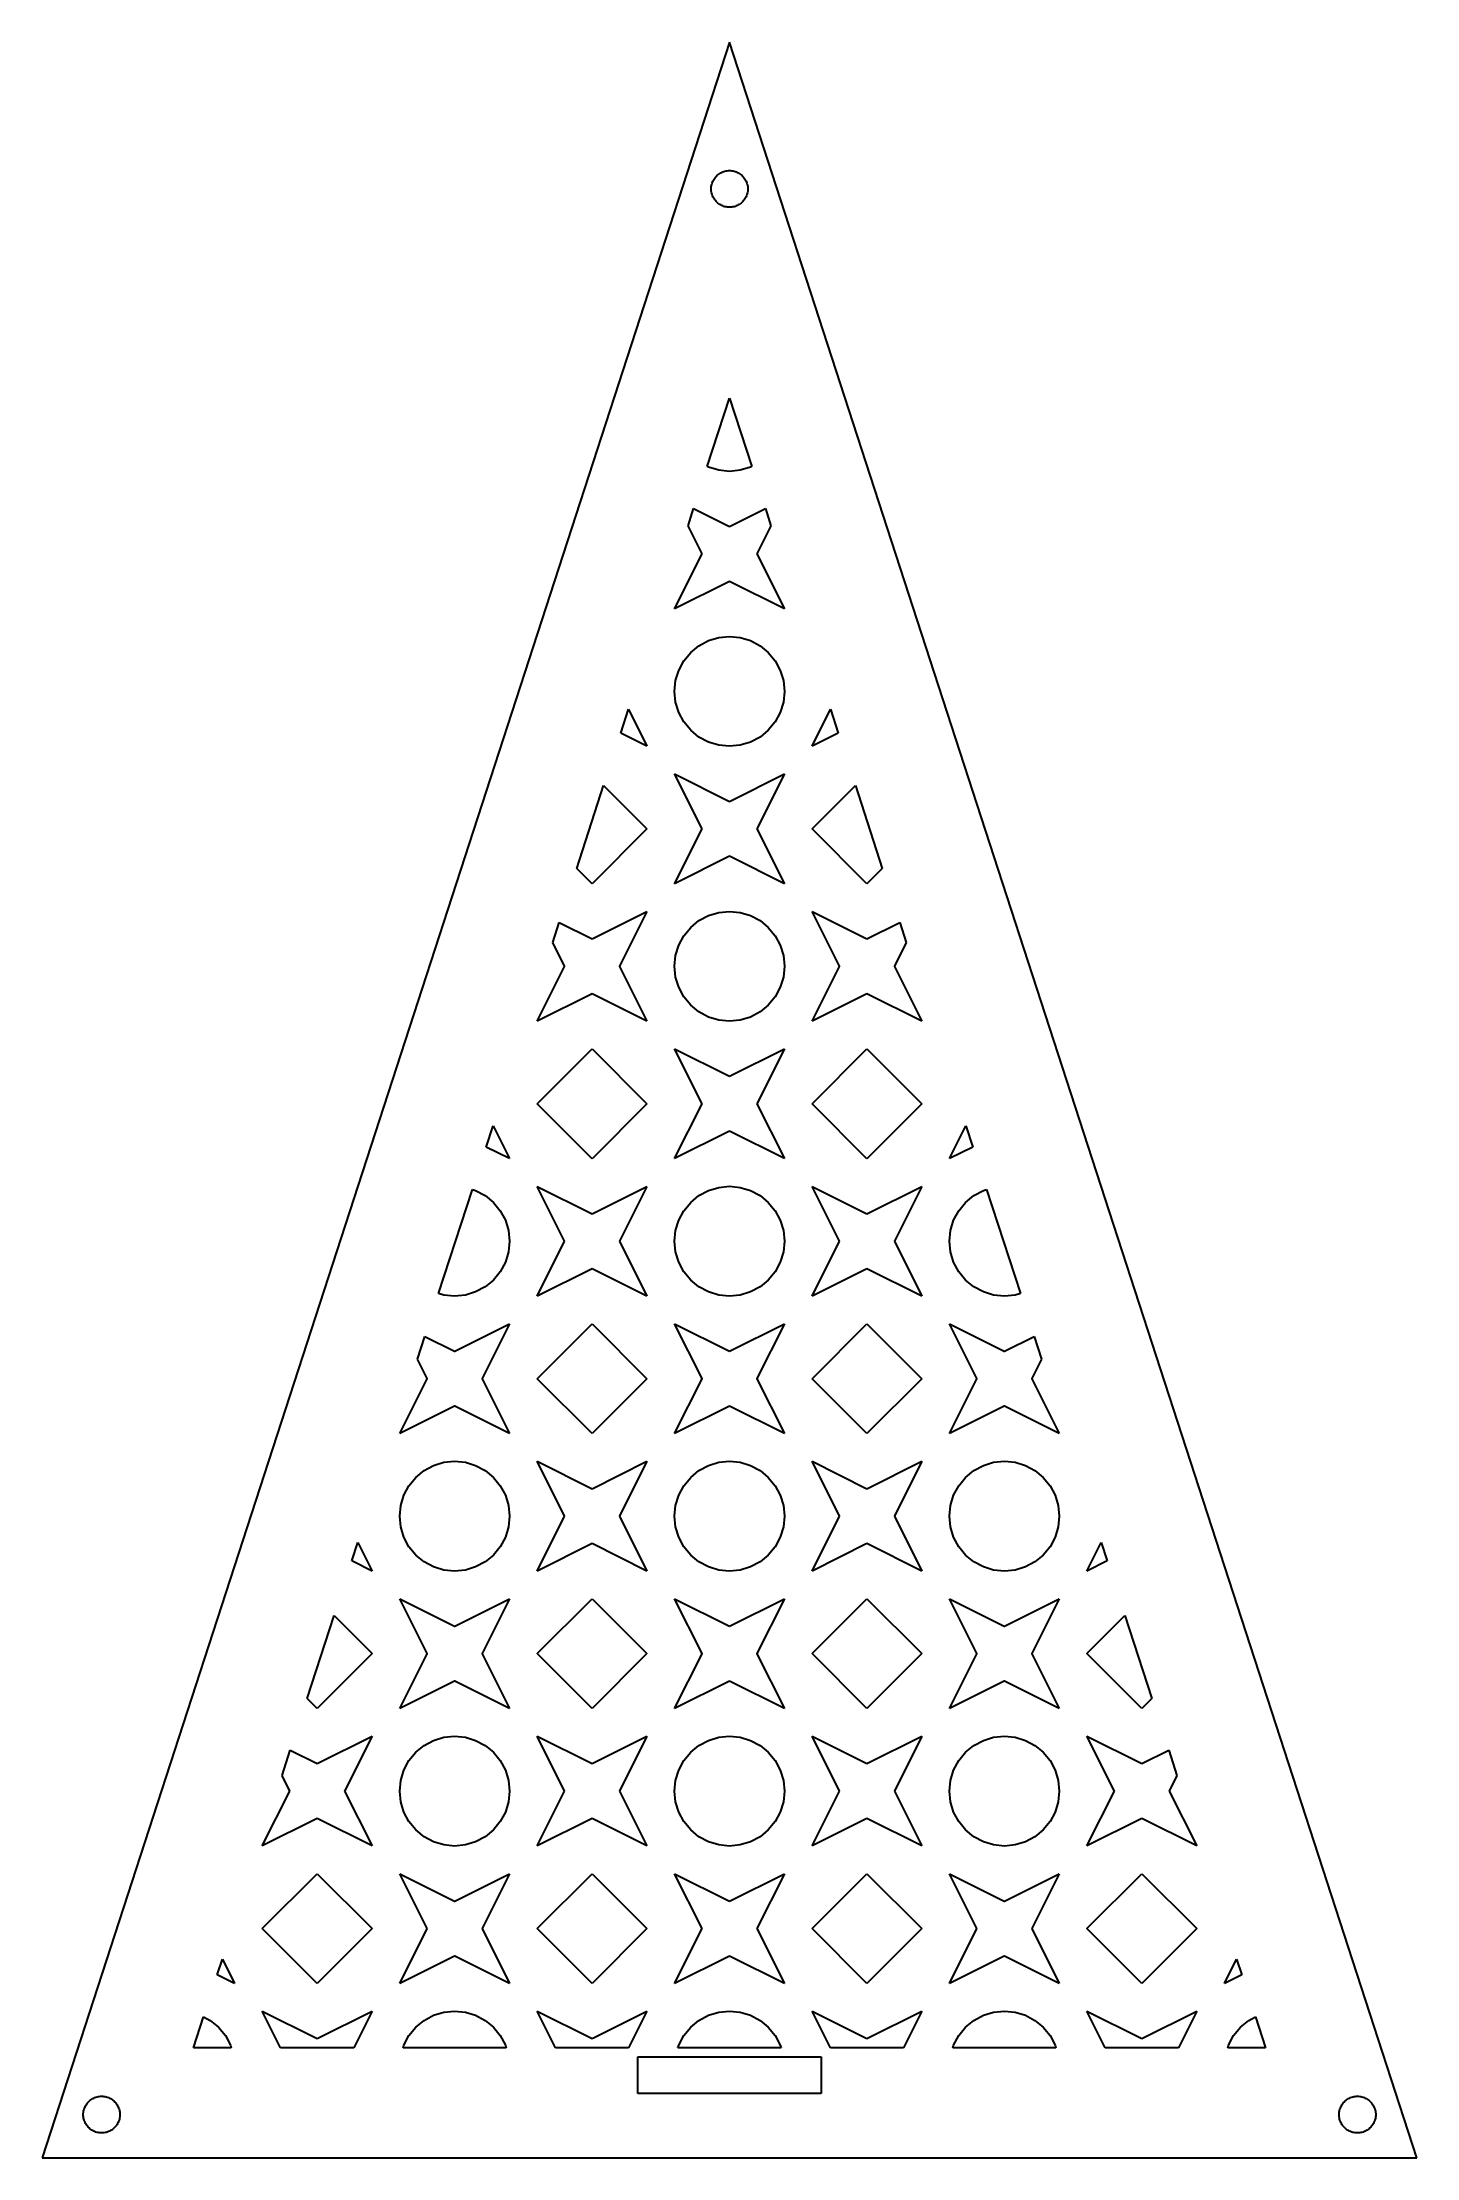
# Model space of a CAD drawing. Header units: metres. Extents: x -75 to 75, y 0 to 231.
import ezdxf

# ---------------------------------------------------------------- set-up
doc = ezdxf.new("R2010")
doc.units = ezdxf.units.M

msp = doc.modelspace()

# ---------------------------------------------------------------- linework, layer by layer
for p, q in [((0, 230.826), (-75, 0)), ((75, 0), (0, 230.826)), ((-2, 214.826), (-1.99605, 214.952)), ((-1.99605, 214.701), (-2, 214.826)), ((-1.99605, 214.952), (-1.98422, 215.077)), ((-1.98422, 214.576), (-1.99605, 214.701)), ((-1.98422, 215.077), (-1.96457, 215.201)), ((-1.96457, 215.201), (-1.93716, 215.324)), ((-1.93716, 215.324), (-1.9021, 215.444)), ((-1.9021, 215.444), (-1.85954, 215.562)), ((-1.85954, 215.562), (-1.80965, 215.678)), ((-1.80965, 215.678), (-1.75261, 215.79)), ((-1.75261, 215.79), (-1.68864, 215.898)), ((-1.68864, 215.898), (-1.61803, 216.002)), ((-1.61803, 216.002), (-1.54102, 216.101)), ((-1.54102, 216.101), (-1.45793, 216.195)), ((-1.45793, 216.195), (-1.36908, 216.284)), ((-1.36908, 216.284), (-1.27484, 216.367)), ((-1.27484, 216.367), (-1.17557, 216.444)), ((-1.17557, 216.444), (-1.07164, 216.515)), ((-1.07164, 216.515), (-0.963501, 216.579)), ((-0.963501, 216.579), (-0.851547, 216.636)), ((-0.851547, 216.636), (-0.736237, 216.686)), ((-0.736237, 216.686), (-0.618027, 216.728)), ((-0.618027, 216.728), (-0.497375, 216.763)), ((-0.497375, 216.763), (-0.374756, 216.791)), ((-0.374756, 216.791), (-0.250656, 216.81)), ((-0.250656, 216.81), (-0.12558, 216.822)), ((-0.12558, 216.822), (0, 216.826)), ((0, 216.826), (0.12558, 216.822)), ((0.12558, 216.822), (0.250656, 216.81)), ((0.250656, 216.81), (0.374756, 216.791)), ((0.374756, 216.791), (0.497375, 216.763)), ((0.497375, 216.763), (0.618027, 216.728)), ((0.618027, 216.728), (0.736237, 216.686)), ((0.736237, 216.686), (0.851547, 216.636)), ((0.851547, 216.636), (0.963501, 216.579)), ((0.963501, 216.579), (1.07164, 216.515)), ((1.07164, 216.515), (1.17557, 216.444)), ((1.17557, 216.444), (1.27484, 216.367)), ((1.27484, 216.367), (1.36908, 216.284)), ((1.36908, 216.284), (1.45793, 216.195)), ((1.45793, 216.195), (1.54102, 216.101)), ((1.54102, 216.101), (1.61803, 216.002)), ((1.61803, 216.002), (1.68864, 215.898)), ((1.68864, 215.898), (1.75261, 215.79)), ((1.75261, 215.79), (1.80965, 215.678)), ((1.80965, 215.678), (1.85954, 215.562)), ((1.85954, 215.562), (1.9021, 215.444)), ((1.9021, 215.444), (1.93716, 215.324)), ((1.93716, 215.324), (1.96457, 215.201)), ((1.96457, 215.201), (1.98422, 215.077)), ((1.98422, 215.077), (1.99605, 214.952)), ((1.99605, 214.701), (1.98422, 214.576)), ((1.99605, 214.952), (2, 214.826)), ((2, 214.826), (1.99605, 214.701)), ((-1.96457, 214.451), (-1.98422, 214.576)), ((-1.93716, 214.329), (-1.96457, 214.451)), ((-1.9021, 214.208), (-1.93716, 214.329)), ((-1.85954, 214.09), (-1.9021, 214.208)), ((-1.80965, 213.975), (-1.85954, 214.09)), ((-1.75261, 213.863), (-1.80965, 213.975)), ((-1.68864, 213.755), (-1.75261, 213.863)), ((-1.61803, 213.651), (-1.68864, 213.755)), ((-1.54102, 213.551), (-1.61803, 213.651)), ((-1.45793, 213.457), (-1.54102, 213.551)), ((-1.36908, 213.368), (-1.45793, 213.457)), ((-1.27484, 213.285), (-1.36908, 213.368)), ((-1.17557, 213.208), (-1.27484, 213.285)), ((-1.07164, 213.138), (-1.17557, 213.208)), ((-0.963501, 213.074), (-1.07164, 213.138)), ((-0.851547, 213.017), (-0.963501, 213.074)), ((-0.736237, 212.967), (-0.851547, 213.017)), ((-0.618027, 212.924), (-0.736237, 212.967)), ((-0.497375, 212.889), (-0.618027, 212.924)), ((-0.374756, 212.862), (-0.497375, 212.889)), ((-0.250656, 212.842), (-0.374756, 212.862)), ((-0.12558, 212.83), (-0.250656, 212.842)), ((0, 212.826), (-0.12558, 212.83)), ((0.12558, 212.83), (0, 212.826)), ((0.250656, 212.842), (0.12558, 212.83)), ((0.374756, 212.862), (0.250656, 212.842)), ((0.497375, 212.889), (0.374756, 212.862)), ((0.618027, 212.924), (0.497375, 212.889)), ((0.736237, 212.967), (0.618027, 212.924)), ((0.851547, 213.017), (0.736237, 212.967)), ((0.963501, 213.074), (0.851547, 213.017)), ((1.07164, 213.138), (0.963501, 213.074)), ((1.17557, 213.208), (1.07164, 213.138)), ((1.27484, 213.285), (1.17557, 213.208)), ((1.36908, 213.368), (1.27484, 213.285)), ((1.45793, 213.457), (1.36908, 213.368)), ((1.54102, 213.551), (1.45793, 213.457)), ((1.61803, 213.651), (1.54102, 213.551)), ((1.68864, 213.755), (1.61803, 213.651)), ((1.75261, 213.863), (1.68864, 213.755)), ((1.80965, 213.975), (1.75261, 213.863)), ((1.85954, 214.09), (1.80965, 213.975)), ((1.9021, 214.208), (1.85954, 214.09)), ((1.93716, 214.329), (1.9021, 214.208)), ((1.96457, 214.451), (1.93716, 214.329)), ((1.98422, 214.576), (1.96457, 214.451)), ((-2.42418, 184.533), (0, 191.993)), ((0, 191.993), (2.42419, 184.533)), ((-2.29294, 184.462), (-2.42418, 184.533)), ((-1.16959, 184.121), (-2.29294, 184.462)), ((0, 184.007), (-1.16959, 184.121)), ((1.16959, 184.122), (0, 184.007)), ((2.29294, 184.462), (1.16959, 184.122)), ((2.42419, 184.533), (2.29294, 184.462)), ((-4.52553, 178.065), (-3.91315, 179.95)), ((-2.99606, 175.006), (-4.52553, 178.065)), ((-3.91315, 179.95), (-0.006409, 177.997)), ((-0.006409, 177.997), (-0.006409, 177.99)), ((-0.006409, 177.99), (0, 177.993)), ((0, 177.993), (0.006409, 177.99)), ((0.006409, 177.997), (3.91315, 179.95)), ((0.006409, 177.99), (0.006409, 177.997)), ((4.52553, 178.065), (2.99606, 175.006)), ((3.91315, 179.95), (4.52553, 178.065)), ((-5.98618, 169.013), (-2.99606, 174.994)), ((-2.98965, 175.006), (-2.99606, 175.006)), ((-2.99606, 174.994), (-2.98965, 174.994)), ((-2.99286, 175), (-2.98965, 175.006)), ((-2.98965, 174.994), (-2.99286, 175)), ((2.99606, 175.006), (2.98965, 175.006)), ((2.98965, 175.006), (2.99286, 175)), ((2.99286, 175), (2.98965, 174.994)), ((2.98965, 174.994), (2.99606, 174.994)), ((2.99606, 174.994), (5.98618, 169.013)), ((-0.006409, 172.003), (-5.98618, 169.013)), ((0, 172.007), (-0.006409, 172.01)), ((-0.006409, 172.01), (-0.006409, 172.003)), ((0.006409, 172.01), (0, 172.007)), ((0.006409, 172.003), (0.006409, 172.01)), ((5.98618, 169.013), (0.006409, 172.003)), ((-4.98367, 163.33), (-4.23798, 164.238)), ((-4.23798, 164.238), (-3.32977, 164.984)), ((-3.32977, 164.984), (-2.29294, 165.538)), ((-2.29294, 165.538), (-1.16959, 165.878)), ((-1.16959, 165.878), (0, 165.993)), ((0, 165.993), (1.16959, 165.879)), ((1.16959, 165.879), (2.29294, 165.538)), ((2.29294, 165.538), (3.33023, 164.983)), ((3.33023, 164.983), (4.23798, 164.238)), ((4.23798, 164.238), (4.98413, 163.329)), ((-5.87906, 161.17), (-5.53757, 162.293)), ((-5.53757, 162.293), (-4.98367, 163.33)), ((4.98413, 163.329), (5.53757, 162.293)), ((5.53757, 162.293), (5.87814, 161.17)), ((-5.9935, 160), (-5.87906, 161.17)), ((-5.87814, 158.83), (-5.9935, 160)), ((5.87814, 161.17), (5.9935, 160)), ((5.9935, 160), (5.87906, 158.83)), ((-11.8754, 155.445), (-11.03, 158.047)), ((-11.03, 158.047), (-9.01337, 154.014)), ((-5.53757, 157.707), (-5.87814, 158.83)), ((-4.98413, 156.671), (-5.53757, 157.707)), ((5.53757, 157.707), (4.98322, 156.67)), ((5.87906, 158.83), (5.53757, 157.707)), ((9.01337, 154.014), (11.03, 158.047)), ((11.03, 158.047), (11.8754, 155.445)), ((-9.01337, 154.014), (-11.8754, 155.445)), ((-4.23798, 155.762), (-4.98413, 156.671)), ((-3.33023, 155.017), (-4.23798, 155.762)), ((-2.29294, 154.462), (-3.33023, 155.017)), ((3.32977, 155.016), (2.29294, 154.462)), ((4.23798, 155.762), (3.32977, 155.016)), ((4.98322, 156.67), (4.23798, 155.762)), ((11.8754, 155.445), (9.01337, 154.014)), ((-1.16959, 154.121), (-2.29294, 154.462)), ((0, 154.007), (-1.16959, 154.121)), ((1.16959, 154.122), (0, 154.007)), ((2.29294, 154.462), (1.16959, 154.122)), ((-2.99606, 145.006), (-5.98618, 150.987)), ((-5.98618, 150.987), (-0.006409, 147.997)), ((0.006409, 147.997), (5.98618, 150.987)), ((5.98618, 150.987), (2.99606, 145.006)), ((-16.6724, 140.681), (-13.7338, 149.725)), ((-13.7338, 149.725), (-9.00879, 145)), ((-0.006409, 147.997), (-0.006409, 147.99)), ((-0.006409, 147.99), (0, 147.993)), ((0, 147.993), (0.006409, 147.99)), ((0.006409, 147.99), (0.006409, 147.997)), ((9.00879, 145), (13.7338, 149.725)), ((13.7338, 149.725), (16.6724, 140.681)), ((-9.00879, 145), (-15, 139.009)), ((-5.98618, 139.013), (-2.99606, 144.994)), ((-2.98965, 145.006), (-2.99606, 145.006)), ((-2.99606, 144.994), (-2.98965, 144.994)), ((-2.99286, 145), (-2.98965, 145.006)), ((-2.98965, 144.994), (-2.99286, 145)), ((2.99606, 145.006), (2.98965, 145.006)), ((2.98965, 145.006), (2.99286, 145)), ((2.99286, 145), (2.98965, 144.994)), ((2.98965, 144.994), (2.99606, 144.994)), ((2.99606, 144.994), (5.98618, 139.013)), ((15, 139.009), (9.00879, 145)), ((-0.006409, 142.003), (-5.98618, 139.013)), ((0, 142.007), (-0.006409, 142.01)), ((-0.006409, 142.01), (-0.006409, 142.003)), ((0.006409, 142.01), (0, 142.007)), ((0.006409, 142.003), (0.006409, 142.01)), ((5.98618, 139.013), (0.006409, 142.003)), ((-15, 139.009), (-16.6724, 140.681)), ((16.6724, 140.681), (15, 139.009)), ((-19.2962, 132.606), (-18.5876, 134.787)), ((-18.5876, 134.787), (-15.0064, 132.996)), ((-14.9936, 132.996), (-9.01337, 135.986)), ((-9.01337, 135.986), (-12.0035, 130.006)), ((-4.98367, 133.33), (-4.23798, 134.238)), ((-4.23798, 134.238), (-3.32977, 134.984)), ((-3.32977, 134.984), (-2.29294, 135.538)), ((-2.29294, 135.538), (-1.16959, 135.878)), ((-1.16959, 135.878), (0, 135.993)), ((0, 135.993), (1.16959, 135.879)), ((1.16959, 135.879), (2.29294, 135.538)), ((2.29294, 135.538), (3.33023, 134.983)), ((3.33023, 134.983), (4.23798, 134.238)), ((4.23798, 134.238), (4.98413, 133.329)), ((12.0035, 130.006), (9.01337, 135.986)), ((9.01337, 135.986), (14.9936, 132.996)), ((15.0064, 132.996), (18.5876, 134.787)), ((18.5876, 134.787), (19.2962, 132.606)), ((-17.9965, 130.006), (-19.2962, 132.606)), ((-15.0064, 132.996), (-15.0064, 132.99)), ((-15.0064, 132.99), (-15, 132.993)), ((-15, 132.993), (-14.9936, 132.99)), ((-14.9936, 132.99), (-14.9936, 132.996)), ((-5.87906, 131.17), (-5.53757, 132.293)), ((-5.53757, 132.293), (-4.98367, 133.33)), ((4.98413, 133.329), (5.53757, 132.293)), ((5.53757, 132.293), (5.87814, 131.17)), ((14.9936, 132.996), (14.9936, 132.99)), ((14.9936, 132.99), (15, 132.993)), ((15, 132.993), (15.0064, 132.99)), ((15.0064, 132.99), (15.0064, 132.996)), ((19.2962, 132.606), (17.9965, 130.006)), ((-20.9866, 124.014), (-17.9965, 129.994)), ((-17.9901, 130.006), (-17.9965, 130.006)), ((-17.9965, 129.994), (-17.9901, 129.994)), ((-17.9933, 130), (-17.9901, 130.006)), ((-17.9901, 129.994), (-17.9933, 130)), ((-12.0035, 130.006), (-12.0099, 130.006)), ((-12.0099, 130.006), (-12.0067, 130)), ((-12.0067, 130), (-12.0099, 129.994)), ((-12.0099, 129.994), (-12.0035, 129.994)), ((-12.0035, 129.994), (-9.01337, 124.014)), ((-5.9935, 130), (-5.87906, 131.17)), ((-5.87814, 128.83), (-5.9935, 130)), ((5.87814, 131.17), (5.9935, 130)), ((5.9935, 130), (5.87906, 128.83)), ((9.01337, 124.014), (12.0035, 129.994)), ((12.0099, 130.006), (12.0035, 130.006)), ((12.0035, 129.994), (12.0099, 129.994)), ((12.0067, 130), (12.0099, 130.006)), ((12.0099, 129.994), (12.0067, 130)), ((17.9965, 130.006), (17.9901, 130.006)), ((17.9901, 130.006), (17.9933, 130)), ((17.9933, 130), (17.9901, 129.994)), ((17.9901, 129.994), (17.9965, 129.994)), ((17.9965, 129.994), (20.9866, 124.014)), ((-15.0064, 127.004), (-20.9866, 124.014)), ((-15, 127.007), (-15.0064, 127.01)), ((-15.0064, 127.01), (-15.0064, 127.004)), ((-14.9936, 127.01), (-15, 127.007)), ((-14.9936, 127.004), (-14.9936, 127.01)), ((-9.01337, 124.014), (-14.9936, 127.004)), ((-5.53757, 127.707), (-5.87814, 128.83)), ((-4.98413, 126.671), (-5.53757, 127.707)), ((5.53757, 127.707), (4.98322, 126.67)), ((5.87906, 128.83), (5.53757, 127.707)), ((14.9936, 127.004), (9.01337, 124.014)), ((15, 127.007), (14.9936, 127.01)), ((14.9936, 127.01), (14.9936, 127.004)), ((15.0064, 127.01), (15, 127.007)), ((15.0064, 127.004), (15.0064, 127.01)), ((20.9866, 124.014), (15.0064, 127.004)), ((-4.23798, 125.762), (-4.98413, 126.671)), ((-3.33023, 125.017), (-4.23798, 125.762)), ((-2.29294, 124.462), (-3.33023, 125.017)), ((3.32977, 125.016), (2.29294, 124.462)), ((4.23798, 125.762), (3.32977, 125.016)), ((4.98322, 126.67), (4.23798, 125.762)), ((-1.16959, 124.121), (-2.29294, 124.462)), ((0, 124.007), (-1.16959, 124.121)), ((1.16959, 124.122), (0, 124.007)), ((2.29294, 124.462), (1.16959, 124.122)), ((-20.9912, 115), (-15, 120.991)), ((-15, 120.991), (-9.00879, 115)), ((-2.99606, 115.006), (-5.98618, 120.987)), ((-5.98618, 120.987), (-0.006409, 117.997)), ((0.006409, 117.997), (5.98618, 120.987)), ((5.98618, 120.987), (2.99606, 115.006)), ((9.00879, 115), (15, 120.991)), ((15, 120.991), (20.9912, 115)), ((-0.006409, 117.997), (-0.006409, 117.99)), ((-0.006409, 117.99), (0, 117.993)), ((0, 117.993), (0.006409, 117.99)), ((0.006409, 117.99), (0.006409, 117.997)), ((-15, 109.009), (-20.9912, 115)), ((-9.00879, 115), (-15, 109.009)), ((-5.98618, 109.013), (-2.99606, 114.994)), ((-2.98965, 115.006), (-2.99606, 115.006)), ((-2.99606, 114.994), (-2.98965, 114.994)), ((-2.99286, 115), (-2.98965, 115.006)), ((-2.98965, 114.994), (-2.99286, 115)), ((2.99606, 115.006), (2.98965, 115.006)), ((2.98965, 115.006), (2.99286, 115)), ((2.99286, 115), (2.98965, 114.994)), ((2.98965, 114.994), (2.99606, 114.994)), ((2.99606, 114.994), (5.98618, 109.013)), ((15, 109.009), (9.00879, 115)), ((20.9912, 115), (15, 109.009)), ((-26.5498, 110.281), (-25.8007, 112.587)), ((-25.8007, 112.587), (-24.0138, 109.013)), ((-0.006409, 112.003), (-5.98618, 109.013)), ((0, 112.007), (-0.006409, 112.01)), ((-0.006409, 112.01), (-0.006409, 112.003)), ((0.006409, 112.01), (0, 112.007)), ((0.006409, 112.003), (0.006409, 112.01)), ((5.98618, 109.013), (0.006409, 112.003)), ((24.0138, 109.013), (25.8007, 112.587)), ((25.8007, 112.587), (26.5498, 110.281)), ((-24.0138, 109.013), (-26.5498, 110.281)), ((26.5498, 110.281), (24.0138, 109.013)), ((-31.744, 94.2955), (-28.0567, 105.644)), ((-28.0567, 105.644), (-27.7071, 105.538)), ((-27.7071, 105.538), (-26.6698, 104.983)), ((-26.6698, 104.983), (-25.762, 104.238)), ((-25.762, 104.238), (-25.0159, 103.329)), ((-17.9965, 100.006), (-20.9866, 105.986)), ((-20.9866, 105.986), (-15.0064, 102.996)), ((-14.9936, 102.996), (-9.01337, 105.986)), ((-9.01337, 105.986), (-12.0035, 100.006)), ((-4.98367, 103.33), (-4.23798, 104.238)), ((-4.23798, 104.238), (-3.32977, 104.984)), ((-3.32977, 104.984), (-2.29294, 105.538)), ((-2.29294, 105.538), (-1.16959, 105.878)), ((-1.16959, 105.878), (0, 105.993)), ((0, 105.993), (1.16959, 105.879)), ((1.16959, 105.879), (2.29294, 105.538)), ((2.29294, 105.538), (3.33023, 104.983)), ((3.33023, 104.983), (4.23798, 104.238)), ((4.23798, 104.238), (4.98413, 103.329)), ((12.0035, 100.006), (9.01337, 105.986)), ((9.01337, 105.986), (14.9936, 102.996)), ((15.0064, 102.996), (20.9866, 105.986)), ((20.9866, 105.986), (17.9965, 100.006)), ((25.0163, 103.33), (25.762, 104.238)), ((25.762, 104.238), (26.6702, 104.984)), ((26.6702, 104.984), (27.7071, 105.538)), ((27.7071, 105.538), (28.0568, 105.644)), ((28.0568, 105.644), (31.7438, 94.296)), ((-25.0159, 103.329), (-24.4624, 102.293)), ((-24.4624, 102.293), (-24.1219, 101.17)), ((-15.0064, 102.996), (-15.0064, 102.99)), ((-15.0064, 102.99), (-15, 102.993)), ((-15, 102.993), (-14.9936, 102.99)), ((-14.9936, 102.99), (-14.9936, 102.996)), ((-5.87906, 101.17), (-5.53757, 102.293)), ((-5.53757, 102.293), (-4.98367, 103.33)), ((4.98413, 103.329), (5.53757, 102.293)), ((5.53757, 102.293), (5.87814, 101.17)), ((14.9936, 102.996), (14.9936, 102.99)), ((14.9936, 102.99), (15, 102.993)), ((15, 102.993), (15.0064, 102.99)), ((15.0064, 102.99), (15.0064, 102.996)), ((24.1209, 101.17), (24.4624, 102.293)), ((24.4624, 102.293), (25.0163, 103.33)), ((-24.1219, 101.17), (-24.0065, 99.9995)), ((-24.0065, 99.9995), (-24.1209, 98.8304)), ((-20.9866, 94.0138), (-17.9965, 99.9936)), ((-17.9901, 100.006), (-17.9965, 100.006)), ((-17.9965, 99.9936), (-17.9901, 99.9936)), ((-17.9933, 100), (-17.9901, 100.006)), ((-17.9901, 99.9936), (-17.9933, 100)), ((-12.0035, 100.006), (-12.0099, 100.006)), ((-12.0099, 100.006), (-12.0067, 100)), ((-12.0067, 100), (-12.0099, 99.9936)), ((-12.0099, 99.9936), (-12.0035, 99.9936)), ((-12.0035, 99.9936), (-9.01337, 94.0138)), ((-5.9935, 100), (-5.87906, 101.17)), ((-5.87814, 98.8304), (-5.9935, 100)), ((5.87814, 101.17), (5.9935, 99.9995)), ((5.9935, 99.9995), (5.87906, 98.8304)), ((9.01337, 94.0138), (12.0035, 99.9936)), ((12.0099, 100.006), (12.0035, 100.006)), ((12.0035, 99.9936), (12.0099, 99.9936)), ((12.0067, 100), (12.0099, 100.006)), ((12.0099, 99.9936), (12.0067, 100)), ((17.9965, 100.006), (17.9901, 100.006)), ((17.9901, 100.006), (17.9933, 100)), ((17.9933, 100), (17.9901, 99.9936)), ((17.9901, 99.9936), (17.9965, 99.9936)), ((17.9965, 99.9936), (20.9866, 94.0138)), ((24.0065, 100), (24.1209, 101.17)), ((24.1219, 98.8304), (24.0065, 100)), ((-24.4624, 97.7071), (-25.0168, 96.6698)), ((-24.1209, 98.8304), (-24.4624, 97.7071)), ((-15.0064, 97.0039), (-20.9866, 94.0138)), ((-15, 97.0071), (-15.0064, 97.0103)), ((-15.0064, 97.0103), (-15.0064, 97.0039)), ((-14.9936, 97.0103), (-15, 97.0071)), ((-14.9936, 97.0039), (-14.9936, 97.0103)), ((-9.01337, 94.0138), (-14.9936, 97.0039)), ((-5.53757, 97.7071), (-5.87814, 98.8304)), ((-4.98413, 96.6707), (-5.53757, 97.7071)), ((5.53757, 97.7071), (4.98322, 96.6698)), ((5.87906, 98.8304), (5.53757, 97.7071)), ((14.9936, 97.0039), (9.01337, 94.0138)), ((15, 97.0071), (14.9936, 97.0103)), ((14.9936, 97.0103), (14.9936, 97.0039)), ((15.0064, 97.0103), (15, 97.0071)), ((15.0064, 97.0039), (15.0064, 97.0103)), ((20.9866, 94.0138), (15.0064, 97.0039)), ((24.4624, 97.7071), (24.1219, 98.8304)), ((25.0159, 96.6707), (24.4624, 97.7071)), ((-26.6702, 95.0163), (-27.7071, 94.4624)), ((-25.762, 95.762), (-26.6702, 95.0163)), ((-25.0168, 96.6698), (-25.762, 95.762)), ((-4.23798, 95.762), (-4.98413, 96.6707)), ((-3.33023, 95.0168), (-4.23798, 95.762)), ((-2.29294, 94.4624), (-3.33023, 95.0168)), ((3.32977, 95.0163), (2.29294, 94.4624)), ((4.23798, 95.762), (3.32977, 95.0163)), ((4.98322, 96.6698), (4.23798, 95.762)), ((25.762, 95.762), (25.0159, 96.6707)), ((26.6698, 95.0168), (25.762, 95.762)), ((27.7071, 94.4624), (26.6698, 95.0168)), ((-31.1696, 94.1209), (-31.744, 94.2955)), ((-30, 94.0065), (-31.1696, 94.1209)), ((-28.8304, 94.1219), (-30, 94.0065)), ((-27.7071, 94.4624), (-28.8304, 94.1219)), ((-1.16959, 94.1209), (-2.29294, 94.4624)), ((0, 94.0065), (-1.16959, 94.1209)), ((1.16959, 94.1219), (0, 94.0065)), ((2.29294, 94.4624), (1.16959, 94.1219)), ((28.8304, 94.1209), (27.7071, 94.4624)), ((30, 94.0065), (28.8304, 94.1209)), ((31.1696, 94.1219), (30, 94.0065)), ((31.7438, 94.296), (31.1696, 94.1219)), ((-29.9936, 87.9965), (-24.0138, 90.9866)), ((-24.0138, 90.9866), (-27.0039, 85.0064)), ((-20.9912, 85), (-15, 90.9912)), ((-15, 90.9912), (-9.00879, 85)), ((-2.99606, 85.0064), (-5.98618, 90.9866)), ((-5.98618, 90.9866), (-0.006409, 87.9965)), ((0.006409, 87.9965), (5.98618, 90.9866)), ((5.98618, 90.9866), (2.99606, 85.0064)), ((9.00879, 85), (15, 90.9912)), ((15, 90.9912), (20.9912, 85)), ((27.0039, 85.0064), (24.0138, 90.9866)), ((24.0138, 90.9866), (29.9936, 87.9965)), ((-34.0665, 87.1474), (-33.2617, 89.6243)), ((-33.2617, 89.6243), (-30.0064, 87.9965)), ((-30.0064, 87.9965), (-30.0064, 87.9901)), ((-30.0064, 87.9901), (-30, 87.9933)), ((-30, 87.9933), (-29.9936, 87.9901)), ((-29.9936, 87.9901), (-29.9936, 87.9965)), ((-0.006409, 87.9965), (-0.006409, 87.9901)), ((-0.006409, 87.9901), (0, 87.9933)), ((0, 87.9933), (0.006409, 87.9901)), ((0.006409, 87.9901), (0.006409, 87.9965)), ((29.9936, 87.9965), (29.9936, 87.9901)), ((29.9936, 87.9901), (30, 87.9933)), ((30, 87.9933), (30.0064, 87.9901)), ((30.0064, 87.9965), (33.2617, 89.6243)), ((30.0064, 87.9901), (30.0064, 87.9965)), ((33.2617, 89.6243), (34.0665, 87.1474)), ((-32.9961, 85.0064), (-34.0665, 87.1474)), ((34.0665, 87.1474), (32.9961, 85.0064)), ((-35.9862, 79.0134), (-32.9961, 84.9936)), ((-32.9897, 85.0064), (-32.9961, 85.0064)), ((-32.9961, 84.9936), (-32.9897, 84.9936)), ((-32.9929, 85), (-32.9897, 85.0064)), ((-32.9897, 84.9936), (-32.9929, 85)), ((-27.0039, 85.0064), (-27.0103, 85.0064)), ((-27.0103, 85.0064), (-27.0071, 85)), ((-27.0071, 85), (-27.0103, 84.9936)), ((-27.0103, 84.9936), (-27.0039, 84.9936)), ((-27.0039, 84.9936), (-24.0138, 79.0134)), ((-15, 79.0088), (-20.9912, 85)), ((-9.00879, 85), (-15, 79.0088)), ((-5.98618, 79.0134), (-2.99606, 84.9936)), ((-2.98965, 85.0064), (-2.99606, 85.0064)), ((-2.99606, 84.9936), (-2.98965, 84.9936)), ((-2.99286, 85), (-2.98965, 85.0064)), ((-2.98965, 84.9936), (-2.99286, 85)), ((2.99606, 85.0064), (2.98965, 85.0064)), ((2.98965, 85.0064), (2.99286, 85)), ((2.99286, 85), (2.98965, 84.9936)), ((2.98965, 84.9936), (2.99606, 84.9936)), ((2.99606, 84.9936), (5.98618, 79.0134)), ((15, 79.0088), (9.00879, 85)), ((20.9912, 85), (15, 79.0088)), ((24.0138, 79.0134), (27.0039, 84.9936)), ((27.0103, 85.0064), (27.0039, 85.0064)), ((27.0039, 84.9936), (27.0103, 84.9936)), ((27.0071, 85), (27.0103, 85.0064)), ((27.0103, 84.9936), (27.0071, 85)), ((32.9961, 85.0064), (32.9897, 85.0064)), ((32.9897, 85.0064), (32.9929, 85)), ((32.9929, 85), (32.9897, 84.9936)), ((32.9897, 84.9936), (32.9961, 84.9936)), ((32.9961, 84.9936), (35.9862, 79.0134)), ((-30.0064, 82.0035), (-35.9862, 79.0134)), ((-30, 82.0067), (-30.0064, 82.0099)), ((-30.0064, 82.0099), (-30.0064, 82.0035)), ((-29.9936, 82.0099), (-30, 82.0067)), ((-29.9936, 82.0035), (-29.9936, 82.0099)), ((-24.0138, 79.0134), (-29.9936, 82.0035)), ((-0.006409, 82.0035), (-5.98618, 79.0134)), ((0, 82.0067), (-0.006409, 82.0099)), ((-0.006409, 82.0099), (-0.006409, 82.0035)), ((0.006409, 82.0099), (0, 82.0067)), ((0.006409, 82.0035), (0.006409, 82.0099)), ((5.98618, 79.0134), (0.006409, 82.0035)), ((29.9936, 82.0035), (24.0138, 79.0134)), ((30, 82.0067), (29.9936, 82.0099)), ((29.9936, 82.0099), (29.9936, 82.0035)), ((30.0064, 82.0099), (30, 82.0067)), ((30.0064, 82.0035), (30.0064, 82.0099)), ((35.9862, 79.0134), (30.0064, 82.0035)), ((-34.9837, 73.3298), (-34.238, 74.238)), ((-34.238, 74.238), (-33.3298, 74.9837)), ((-33.3298, 74.9837), (-32.2929, 75.5376)), ((-32.2929, 75.5376), (-31.1696, 75.8781)), ((-31.1696, 75.8781), (-30, 75.9935)), ((-30, 75.9935), (-28.8304, 75.8791)), ((-28.8304, 75.8791), (-27.7071, 75.5376)), ((-27.7071, 75.5376), (-26.6698, 74.9832)), ((-26.6698, 74.9832), (-25.762, 74.238)), ((-25.762, 74.238), (-25.0159, 73.3293)), ((-17.9965, 70.0064), (-20.9866, 75.9862)), ((-20.9866, 75.9862), (-15.0064, 72.9961)), ((-14.9936, 72.9961), (-9.01337, 75.9862)), ((-9.01337, 75.9862), (-12.0035, 70.0064)), ((-4.98367, 73.3298), (-4.23798, 74.238)), ((-4.23798, 74.238), (-3.32977, 74.9837)), ((-3.32977, 74.9837), (-2.29294, 75.5376)), ((-2.29294, 75.5376), (-1.16959, 75.8781)), ((-1.16959, 75.8781), (0, 75.9935)), ((0, 75.9935), (1.16959, 75.8791)), ((1.16959, 75.8791), (2.29294, 75.5376)), ((2.29294, 75.5376), (3.33023, 74.9832)), ((3.33023, 74.9832), (4.23798, 74.238)), ((4.23798, 74.238), (4.98413, 73.3293)), ((12.0035, 70.0064), (9.01337, 75.9862)), ((9.01337, 75.9862), (14.9936, 72.9961)), ((15.0064, 72.9961), (20.9866, 75.9862)), ((20.9866, 75.9862), (17.9965, 70.0064)), ((25.0163, 73.3298), (25.762, 74.238)), ((25.762, 74.238), (26.6702, 74.9837)), ((26.6702, 74.9837), (27.7071, 75.5376)), ((27.7071, 75.5376), (28.8304, 75.8781)), ((28.8304, 75.8781), (30, 75.9935)), ((30, 75.9935), (31.1696, 75.8791)), ((31.1696, 75.8791), (32.2929, 75.5376)), ((32.2929, 75.5376), (33.3302, 74.9832)), ((33.3302, 74.9832), (34.238, 74.238)), ((34.238, 74.238), (34.9841, 73.3293)), ((-35.8791, 71.1696), (-35.5376, 72.2929)), ((-35.5376, 72.2929), (-34.9837, 73.3298)), ((-25.0159, 73.3293), (-24.4624, 72.2929)), ((-24.4624, 72.2929), (-24.1219, 71.1696)), ((-15.0064, 72.9961), (-15.0064, 72.9897)), ((-15.0064, 72.9897), (-15, 72.9929)), ((-15, 72.9929), (-14.9936, 72.9897)), ((-14.9936, 72.9897), (-14.9936, 72.9961)), ((-5.87906, 71.1696), (-5.53757, 72.2929)), ((-5.53757, 72.2929), (-4.98367, 73.3298)), ((4.98413, 73.3293), (5.53757, 72.2929)), ((5.53757, 72.2929), (5.87814, 71.1696)), ((14.9936, 72.9961), (14.9936, 72.9897)), ((14.9936, 72.9897), (15, 72.9929)), ((15, 72.9929), (15.0064, 72.9897)), ((15.0064, 72.9897), (15.0064, 72.9961)), ((24.1209, 71.1696), (24.4624, 72.2929)), ((24.4624, 72.2929), (25.0163, 73.3298)), ((34.9841, 73.3293), (35.5376, 72.2929)), ((35.5376, 72.2929), (35.8781, 71.1696)), ((-35.9935, 70.0005), (-35.8791, 71.1696)), ((-35.8781, 68.8304), (-35.9935, 70.0005)), ((-24.1219, 71.1696), (-24.0065, 69.9995)), ((-24.0065, 69.9995), (-24.1209, 68.8304)), ((-20.9866, 64.0138), (-17.9965, 69.9936)), ((-17.9901, 70.0064), (-17.9965, 70.0064)), ((-17.9965, 69.9936), (-17.9901, 69.9936)), ((-17.9933, 70), (-17.9901, 70.0064)), ((-17.9901, 69.9936), (-17.9933, 70)), ((-12.0035, 70.0064), (-12.0099, 70.0064)), ((-12.0099, 70.0064), (-12.0067, 70)), ((-12.0067, 70), (-12.0099, 69.9936)), ((-12.0099, 69.9936), (-12.0035, 69.9936)), ((-12.0035, 69.9936), (-9.01337, 64.0138)), ((-5.9935, 70.0005), (-5.87906, 71.1696)), ((-5.87814, 68.8304), (-5.9935, 70.0005)), ((5.87814, 71.1696), (5.9935, 69.9995)), ((5.9935, 69.9995), (5.87906, 68.8304)), ((9.01337, 64.0138), (12.0035, 69.9936)), ((12.0099, 70.0064), (12.0035, 70.0064)), ((12.0035, 69.9936), (12.0099, 69.9936)), ((12.0067, 70), (12.0099, 70.0064)), ((12.0099, 69.9936), (12.0067, 70)), ((17.9965, 70.0064), (17.9901, 70.0064)), ((17.9901, 70.0064), (17.9933, 70)), ((17.9933, 70), (17.9901, 69.9936)), ((17.9901, 69.9936), (17.9965, 69.9936)), ((17.9965, 69.9936), (20.9866, 64.0138)), ((24.0065, 70.0005), (24.1209, 71.1696)), ((24.1219, 68.8304), (24.0065, 70.0005)), ((35.8781, 71.1696), (35.9935, 69.9995)), ((35.9935, 69.9995), (35.8791, 68.8304)), ((-41.224, 65.1191), (-40.571, 67.1288)), ((-40.571, 67.1288), (-39.0134, 64.0138)), ((-35.5376, 67.7071), (-35.8781, 68.8304)), ((-34.9841, 66.6707), (-35.5376, 67.7071)), ((-24.4624, 67.7071), (-25.0168, 66.6698)), ((-24.1209, 68.8304), (-24.4624, 67.7071)), ((-15.0064, 67.0039), (-20.9866, 64.0138)), ((-15, 67.0071), (-15.0064, 67.0103)), ((-15.0064, 67.0103), (-15.0064, 67.0039)), ((-14.9936, 67.0103), (-15, 67.0071)), ((-14.9936, 67.0039), (-14.9936, 67.0103)), ((-9.01337, 64.0138), (-14.9936, 67.0039)), ((-5.53757, 67.7071), (-5.87814, 68.8304)), ((-4.98413, 66.6707), (-5.53757, 67.7071)), ((5.53757, 67.7071), (4.98322, 66.6698)), ((5.87906, 68.8304), (5.53757, 67.7071)), ((14.9936, 67.0039), (9.01337, 64.0138)), ((15, 67.0071), (14.9936, 67.0103)), ((14.9936, 67.0103), (14.9936, 67.0039)), ((15.0064, 67.0103), (15, 67.0071)), ((15.0064, 67.0039), (15.0064, 67.0103)), ((20.9866, 64.0138), (15.0064, 67.0039)), ((24.4624, 67.7071), (24.1219, 68.8304)), ((25.0159, 66.6707), (24.4624, 67.7071)), ((35.5376, 67.7071), (34.9832, 66.6698)), ((35.8791, 68.8304), (35.5376, 67.7071)), ((39.0134, 64.0138), (40.571, 67.1288)), ((40.571, 67.1288), (41.224, 65.1191)), ((-39.0134, 64.0138), (-41.224, 65.1191)), ((-34.238, 65.762), (-34.9841, 66.6707)), ((-33.3302, 65.0168), (-34.238, 65.762)), ((-32.2929, 64.4624), (-33.3302, 65.0168)), ((-26.6702, 65.0163), (-27.7071, 64.4624)), ((-25.762, 65.762), (-26.6702, 65.0163)), ((-25.0168, 66.6698), (-25.762, 65.762)), ((-4.23798, 65.762), (-4.98413, 66.6707)), ((-3.33023, 65.0168), (-4.23798, 65.762)), ((-2.29294, 64.4624), (-3.33023, 65.0168)), ((3.32977, 65.0163), (2.29294, 64.4624)), ((4.23798, 65.762), (3.32977, 65.0163)), ((4.98322, 66.6698), (4.23798, 65.762)), ((25.762, 65.762), (25.0159, 66.6707)), ((26.6698, 65.0168), (25.762, 65.762)), ((27.7071, 64.4624), (26.6698, 65.0168)), ((33.3298, 65.0163), (32.2929, 64.4624)), ((34.238, 65.762), (33.3298, 65.0163)), ((34.9832, 66.6698), (34.238, 65.762)), ((41.224, 65.1191), (39.0134, 64.0138)), ((-31.1696, 64.1209), (-32.2929, 64.4624)), ((-30, 64.0065), (-31.1696, 64.1209)), ((-28.8304, 64.1219), (-30, 64.0065)), ((-27.7071, 64.4624), (-28.8304, 64.1219)), ((-1.16959, 64.1209), (-2.29294, 64.4624)), ((0, 64.0065), (-1.16959, 64.1209)), ((1.16959, 64.1219), (0, 64.0065)), ((2.29294, 64.4624), (1.16959, 64.1219)), ((28.8304, 64.1209), (27.7071, 64.4624)), ((30, 64.0065), (28.8304, 64.1209)), ((31.1696, 64.1219), (30, 64.0065)), ((32.2929, 64.4624), (31.1696, 64.1219)), ((-32.9961, 55.0064), (-35.9862, 60.9866)), ((-35.9862, 60.9866), (-30.0064, 57.9965)), ((-29.9936, 57.9965), (-24.0138, 60.9866)), ((-24.0138, 60.9866), (-27.0039, 55.0064)), ((-20.9912, 55), (-15, 60.9912)), ((-15, 60.9912), (-9.00879, 55)), ((-2.99606, 55.0064), (-5.98618, 60.9866)), ((-5.98618, 60.9866), (-0.006409, 57.9965)), ((0.006409, 57.9965), (5.98618, 60.9866)), ((5.98618, 60.9866), (2.99606, 55.0064)), ((9.00879, 55), (15, 60.9912)), ((15, 60.9912), (20.9912, 55)), ((27.0039, 55.0064), (24.0138, 60.9866)), ((24.0138, 60.9866), (29.9936, 57.9965)), ((30.0064, 57.9965), (35.9862, 60.9866)), ((35.9862, 60.9866), (32.9961, 55.0064)), ((-46.1008, 50.1096), (-43.1623, 59.1535)), ((-43.1623, 59.1535), (-39.0088, 55)), ((-30.0064, 57.9965), (-30.0064, 57.9901)), ((-30.0064, 57.9901), (-30, 57.9933)), ((-30, 57.9933), (-29.9936, 57.9901)), ((-29.9936, 57.9901), (-29.9936, 57.9965)), ((-0.006409, 57.9965), (-0.006409, 57.9901)), ((-0.006409, 57.9901), (0, 57.9933)), ((0, 57.9933), (0.006409, 57.9901)), ((0.006409, 57.9901), (0.006409, 57.9965)), ((29.9936, 57.9965), (29.9936, 57.9901)), ((29.9936, 57.9901), (30, 57.9933)), ((30, 57.9933), (30.0064, 57.9901)), ((30.0064, 57.9901), (30.0064, 57.9965)), ((39.0088, 55), (43.1623, 59.1535)), ((43.1623, 59.1535), (46.1008, 50.1096)), ((-39.0088, 55), (-45, 49.0088)), ((-35.9862, 49.0134), (-32.9961, 54.9936)), ((-32.9897, 55.0064), (-32.9961, 55.0064)), ((-32.9961, 54.9936), (-32.9897, 54.9936)), ((-32.9929, 55), (-32.9897, 55.0064)), ((-32.9897, 54.9936), (-32.9929, 55)), ((-27.0039, 55.0064), (-27.0103, 55.0064)), ((-27.0103, 55.0064), (-27.0071, 55)), ((-27.0071, 55), (-27.0103, 54.9936)), ((-27.0103, 54.9936), (-27.0039, 54.9936)), ((-27.0039, 54.9936), (-24.0138, 49.0134)), ((-15, 49.0088), (-20.9912, 55)), ((-9.00879, 55), (-15, 49.0088)), ((-5.98618, 49.0134), (-2.99606, 54.9936)), ((-2.98965, 55.0064), (-2.99606, 55.0064)), ((-2.99606, 54.9936), (-2.98965, 54.9936)), ((-2.99286, 55), (-2.98965, 55.0064)), ((-2.98965, 54.9936), (-2.99286, 55)), ((2.99606, 55.0064), (2.98965, 55.0064)), ((2.98965, 55.0064), (2.99286, 55)), ((2.99286, 55), (2.98965, 54.9936)), ((2.98965, 54.9936), (2.99606, 54.9936)), ((2.99606, 54.9936), (5.98618, 49.0134)), ((15, 49.0088), (9.00879, 55)), ((20.9912, 55), (15, 49.0088)), ((24.0138, 49.0134), (27.0039, 54.9936)), ((27.0103, 55.0064), (27.0039, 55.0064)), ((27.0039, 54.9936), (27.0103, 54.9936)), ((27.0071, 55), (27.0103, 55.0064)), ((27.0103, 54.9936), (27.0071, 55)), ((32.9961, 55.0064), (32.9897, 55.0064)), ((32.9897, 55.0064), (32.9929, 55)), ((32.9929, 55), (32.9897, 54.9936)), ((32.9897, 54.9936), (32.9961, 54.9936)), ((32.9961, 54.9936), (35.9862, 49.0134)), ((45, 49.0088), (39.0088, 55)), ((-30.0064, 52.0035), (-35.9862, 49.0134)), ((-30, 52.0067), (-30.0064, 52.0099)), ((-30.0064, 52.0099), (-30.0064, 52.0035)), ((-29.9936, 52.0099), (-30, 52.0067)), ((-29.9936, 52.0035), (-29.9936, 52.0099)), ((-24.0138, 49.0134), (-29.9936, 52.0035)), ((-0.006409, 52.0035), (-5.98618, 49.0134)), ((0, 52.0067), (-0.006409, 52.0099)), ((-0.006409, 52.0099), (-0.006409, 52.0035)), ((0.006409, 52.0099), (0, 52.0067)), ((0.006409, 52.0035), (0.006409, 52.0099)), ((5.98618, 49.0134), (0.006409, 52.0035)), ((29.9936, 52.0035), (24.0138, 49.0134)), ((30, 52.0067), (29.9936, 52.0099)), ((29.9936, 52.0099), (29.9936, 52.0035)), ((30.0064, 52.0099), (30, 52.0067)), ((30.0064, 52.0035), (30.0064, 52.0099)), ((35.9862, 49.0134), (30.0064, 52.0035)), ((-45, 49.0088), (-46.1008, 50.1096)), ((46.1008, 50.1096), (45, 49.0088)), ((-48.8373, 41.6878), (-47.9362, 44.461)), ((-47.9362, 44.461), (-45.0064, 42.9961)), ((-44.9936, 42.9961), (-39.0134, 45.9862)), ((-39.0134, 45.9862), (-42.0035, 40.0064)), ((-34.9837, 43.3298), (-34.238, 44.238)), ((-34.238, 44.238), (-33.3298, 44.9837)), ((-33.3298, 44.9837), (-32.2929, 45.5376)), ((-32.2929, 45.5376), (-31.1696, 45.8781)), ((-31.1696, 45.8781), (-30, 45.9935)), ((-30, 45.9935), (-28.8304, 45.8791)), ((-28.8304, 45.8791), (-27.7071, 45.5376)), ((-27.7071, 45.5376), (-26.6698, 44.9832)), ((-26.6698, 44.9832), (-25.762, 44.238)), ((-25.762, 44.238), (-25.0159, 43.3293)), ((-17.9965, 40.0064), (-20.9866, 45.9862)), ((-20.9866, 45.9862), (-15.0064, 42.9961)), ((-14.9936, 42.9961), (-9.01337, 45.9862)), ((-9.01337, 45.9862), (-12.0035, 40.0064)), ((-4.98367, 43.3298), (-4.23798, 44.238)), ((-4.23798, 44.238), (-3.32977, 44.9837)), ((-3.32977, 44.9837), (-2.29294, 45.5376)), ((-2.29294, 45.5376), (-1.16959, 45.8781)), ((-1.16959, 45.8781), (0, 45.9935)), ((0, 45.9935), (1.16959, 45.8791)), ((1.16959, 45.8791), (2.29294, 45.5376)), ((2.29294, 45.5376), (3.33023, 44.9832)), ((3.33023, 44.9832), (4.23798, 44.238)), ((4.23798, 44.238), (4.98413, 43.3293)), ((12.0035, 40.0064), (9.01337, 45.9862)), ((9.01337, 45.9862), (14.9936, 42.9961)), ((15.0064, 42.9961), (20.9866, 45.9862)), ((20.9866, 45.9862), (17.9965, 40.0064)), ((25.0163, 43.3298), (25.762, 44.238)), ((25.762, 44.238), (26.6702, 44.9837)), ((26.6702, 44.9837), (27.7071, 45.5376)), ((27.7071, 45.5376), (28.8304, 45.8781)), ((28.8304, 45.8781), (30, 45.9935)), ((30, 45.9935), (31.1696, 45.8791)), ((31.1696, 45.8791), (32.2929, 45.5376)), ((32.2929, 45.5376), (33.3302, 44.9832)), ((33.3302, 44.9832), (34.238, 44.238)), ((34.238, 44.238), (34.9841, 43.3293)), ((42.0035, 40.0064), (39.0134, 45.9862)), ((39.0134, 45.9862), (44.9936, 42.9961)), ((45.0064, 42.9961), (47.9362, 44.461)), ((47.9362, 44.461), (48.8373, 41.6878)), ((-47.9965, 40.0064), (-48.8373, 41.6878)), ((-45.0064, 42.9961), (-45.0064, 42.9897)), ((-45.0064, 42.9897), (-45, 42.9929)), ((-45, 42.9929), (-44.9936, 42.9897)), ((-44.9936, 42.9897), (-44.9936, 42.9961)), ((-35.8791, 41.1696), (-35.5376, 42.2929)), ((-35.5376, 42.2929), (-34.9837, 43.3298)), ((-25.0159, 43.3293), (-24.4624, 42.2929)), ((-24.4624, 42.2929), (-24.1219, 41.1696)), ((-15.0064, 42.9961), (-15.0064, 42.9897)), ((-15.0064, 42.9897), (-15, 42.9929)), ((-15, 42.9929), (-14.9936, 42.9897)), ((-14.9936, 42.9897), (-14.9936, 42.9961)), ((-5.87906, 41.1696), (-5.53757, 42.2929)), ((-5.53757, 42.2929), (-4.98367, 43.3298)), ((4.98413, 43.3293), (5.53757, 42.2929)), ((5.53757, 42.2929), (5.87814, 41.1696)), ((14.9936, 42.9961), (14.9936, 42.9897)), ((14.9936, 42.9897), (15, 42.9929)), ((15, 42.9929), (15.0064, 42.9897)), ((15.0064, 42.9897), (15.0064, 42.9961)), ((24.1209, 41.1696), (24.4624, 42.2929)), ((24.4624, 42.2929), (25.0163, 43.3298)), ((34.9841, 43.3293), (35.5376, 42.2929)), ((35.5376, 42.2929), (35.8781, 41.1696)), ((44.9936, 42.9961), (44.9936, 42.9897)), ((44.9936, 42.9897), (45, 42.9929)), ((45, 42.9929), (45.0064, 42.9897)), ((45.0064, 42.9897), (45.0064, 42.9961)), ((48.8373, 41.6878), (47.9965, 40.0064)), ((-50.9866, 34.0138), (-47.9965, 39.9936)), ((-47.9901, 40.0064), (-47.9965, 40.0064)), ((-47.9965, 39.9936), (-47.9901, 39.9936)), ((-47.9933, 40), (-47.9901, 40.0064)), ((-47.9901, 39.9936), (-47.9933, 40)), ((-42.0035, 40.0064), (-42.0099, 40.0064)), ((-42.0099, 40.0064), (-42.0067, 40)), ((-42.0067, 40), (-42.0099, 39.9936)), ((-42.0099, 39.9936), (-42.0035, 39.9936)), ((-42.0035, 39.9936), (-39.0134, 34.0138)), ((-35.9935, 40.0005), (-35.8791, 41.1696)), ((-35.8781, 38.8304), (-35.9935, 40.0005)), ((-24.1219, 41.1696), (-24.0065, 39.9995)), ((-24.0065, 39.9995), (-24.1209, 38.8304)), ((-20.9866, 34.0138), (-17.9965, 39.9936)), ((-17.9901, 40.0064), (-17.9965, 40.0064)), ((-17.9965, 39.9936), (-17.9901, 39.9936)), ((-17.9933, 40), (-17.9901, 40.0064)), ((-17.9901, 39.9936), (-17.9933, 40)), ((-12.0035, 40.0064), (-12.0099, 40.0064)), ((-12.0099, 40.0064), (-12.0067, 40)), ((-12.0067, 40), (-12.0099, 39.9936)), ((-12.0099, 39.9936), (-12.0035, 39.9936)), ((-12.0035, 39.9936), (-9.01337, 34.0138)), ((-5.9935, 40.0005), (-5.87906, 41.1696)), ((-5.87814, 38.8304), (-5.9935, 40.0005)), ((5.87814, 41.1696), (5.9935, 39.9995)), ((5.9935, 39.9995), (5.87906, 38.8304)), ((9.01337, 34.0138), (12.0035, 39.9936)), ((12.0099, 40.0064), (12.0035, 40.0064)), ((12.0035, 39.9936), (12.0099, 39.9936)), ((12.0067, 40), (12.0099, 40.0064)), ((12.0099, 39.9936), (12.0067, 40)), ((17.9965, 40.0064), (17.9901, 40.0064)), ((17.9901, 40.0064), (17.9933, 40)), ((17.9933, 40), (17.9901, 39.9936)), ((17.9901, 39.9936), (17.9965, 39.9936)), ((17.9965, 39.9936), (20.9866, 34.0138)), ((24.0065, 40.0005), (24.1209, 41.1696)), ((24.1219, 38.8304), (24.0065, 40.0005)), ((35.8781, 41.1696), (35.9935, 39.9995)), ((35.9935, 39.9995), (35.8791, 38.8304)), ((39.0134, 34.0138), (42.0035, 39.9936)), ((42.0099, 40.0064), (42.0035, 40.0064)), ((42.0035, 39.9936), (42.0099, 39.9936)), ((42.0067, 40), (42.0099, 40.0064)), ((42.0099, 39.9936), (42.0067, 40)), ((47.9965, 40.0064), (47.9901, 40.0064)), ((47.9901, 40.0064), (47.9933, 40)), ((47.9933, 40), (47.9901, 39.9936)), ((47.9901, 39.9936), (47.9965, 39.9936)), ((47.9965, 39.9936), (50.9866, 34.0138)), ((-45.0064, 37.0039), (-50.9866, 34.0138)), ((-45, 37.0071), (-45.0064, 37.0103)), ((-45.0064, 37.0103), (-45.0064, 37.0039)), ((-44.9936, 37.0103), (-45, 37.0071)), ((-44.9936, 37.0039), (-44.9936, 37.0103)), ((-39.0134, 34.0138), (-44.9936, 37.0039)), ((-35.5376, 37.7071), (-35.8781, 38.8304)), ((-34.9841, 36.6707), (-35.5376, 37.7071)), ((-24.4624, 37.7071), (-25.0168, 36.6698)), ((-24.1209, 38.8304), (-24.4624, 37.7071)), ((-15.0064, 37.0039), (-20.9866, 34.0138)), ((-15, 37.0071), (-15.0064, 37.0103)), ((-15.0064, 37.0103), (-15.0064, 37.0039)), ((-14.9936, 37.0103), (-15, 37.0071)), ((-14.9936, 37.0039), (-14.9936, 37.0103)), ((-9.01337, 34.0138), (-14.9936, 37.0039)), ((-5.53757, 37.7071), (-5.87814, 38.8304)), ((-4.98413, 36.6707), (-5.53757, 37.7071)), ((5.53757, 37.7071), (4.98322, 36.6698)), ((5.87906, 38.8304), (5.53757, 37.7071)), ((14.9936, 37.0039), (9.01337, 34.0138)), ((15, 37.0071), (14.9936, 37.0103)), ((14.9936, 37.0103), (14.9936, 37.0039)), ((15.0064, 37.0103), (15, 37.0071)), ((15.0064, 37.0039), (15.0064, 37.0103)), ((20.9866, 34.0138), (15.0064, 37.0039)), ((24.4624, 37.7071), (24.1219, 38.8304)), ((25.0159, 36.6707), (24.4624, 37.7071)), ((35.5376, 37.7071), (34.9832, 36.6698)), ((35.8791, 38.8304), (35.5376, 37.7071)), ((44.9936, 37.0039), (39.0134, 34.0138)), ((45, 37.0071), (44.9936, 37.0103)), ((44.9936, 37.0103), (44.9936, 37.0039)), ((45.0064, 37.0103), (45, 37.0071)), ((45.0064, 37.0039), (45.0064, 37.0103)), ((50.9866, 34.0138), (45.0064, 37.0039)), ((-34.238, 35.762), (-34.9841, 36.6707)), ((-33.3302, 35.0168), (-34.238, 35.762)), ((-32.2929, 34.4624), (-33.3302, 35.0168)), ((-26.6702, 35.0163), (-27.7071, 34.4624)), ((-25.762, 35.762), (-26.6702, 35.0163)), ((-25.0168, 36.6698), (-25.762, 35.762)), ((-4.23798, 35.762), (-4.98413, 36.6707)), ((-3.33023, 35.0168), (-4.23798, 35.762)), ((-2.29294, 34.4624), (-3.33023, 35.0168)), ((3.32977, 35.0163), (2.29294, 34.4624)), ((4.23798, 35.762), (3.32977, 35.0163)), ((4.98322, 36.6698), (4.23798, 35.762)), ((25.762, 35.762), (25.0159, 36.6707)), ((26.6698, 35.0168), (25.762, 35.762)), ((27.7071, 34.4624), (26.6698, 35.0168)), ((33.3298, 35.0163), (32.2929, 34.4624)), ((34.238, 35.762), (33.3298, 35.0163)), ((34.9832, 36.6698), (34.238, 35.762)), ((-31.1696, 34.1209), (-32.2929, 34.4624)), ((-30, 34.0065), (-31.1696, 34.1209)), ((-28.8304, 34.1219), (-30, 34.0065)), ((-27.7071, 34.4624), (-28.8304, 34.1219)), ((-1.16959, 34.1209), (-2.29294, 34.4624)), ((0, 34.0065), (-1.16959, 34.1209)), ((1.16959, 34.1219), (0, 34.0065)), ((2.29294, 34.4624), (1.16959, 34.1219)), ((28.8304, 34.1209), (27.7071, 34.4624)), ((30, 34.0065), (28.8304, 34.1209)), ((31.1696, 34.1219), (30, 34.0065)), ((32.2929, 34.4624), (31.1696, 34.1219)), ((-50.9912, 25), (-45, 30.9912)), ((-45, 30.9912), (-39.0088, 25)), ((-32.9961, 25.0064), (-35.9862, 30.9866)), ((-35.9862, 30.9866), (-30.0064, 27.9965)), ((-29.9936, 27.9965), (-24.0138, 30.9866)), ((-24.0138, 30.9866), (-27.0039, 25.0064)), ((-20.9912, 25), (-15, 30.9912)), ((-15, 30.9912), (-9.00879, 25)), ((-2.99606, 25.0064), (-5.98618, 30.9866)), ((-5.98618, 30.9866), (-0.006409, 27.9965)), ((0.006409, 27.9965), (5.98618, 30.9866)), ((5.98618, 30.9866), (2.99606, 25.0064)), ((9.00879, 25), (15, 30.9912)), ((15, 30.9912), (20.9912, 25)), ((27.0039, 25.0064), (24.0138, 30.9866)), ((24.0138, 30.9866), (29.9936, 27.9965)), ((30.0064, 27.9965), (35.9862, 30.9866)), ((35.9862, 30.9866), (32.9961, 25.0064)), ((39.0088, 25), (45, 30.9912)), ((45, 30.9912), (50.9912, 25)), ((-30.0064, 27.9965), (-30.0064, 27.9901)), ((-30.0064, 27.9901), (-30, 27.9933)), ((-30, 27.9933), (-29.9936, 27.9901)), ((-29.9936, 27.9901), (-29.9936, 27.9965)), ((-0.006409, 27.9965), (-0.006409, 27.9901)), ((-0.006409, 27.9901), (0, 27.9933)), ((0, 27.9933), (0.006409, 27.9901)), ((0.006409, 27.9901), (0.006409, 27.9965)), ((29.9936, 27.9965), (29.9936, 27.9901)), ((29.9936, 27.9901), (30, 27.9933)), ((30, 27.9933), (30.0064, 27.9901)), ((30.0064, 27.9901), (30.0064, 27.9965)), ((-45, 19.0088), (-50.9912, 25)), ((-39.0088, 25), (-45, 19.0088)), ((-35.9862, 19.0134), (-32.9961, 24.9936)), ((-32.9897, 25.0064), (-32.9961, 25.0064)), ((-32.9961, 24.9936), (-32.9897, 24.9936)), ((-32.9929, 25), (-32.9897, 25.0064)), ((-32.9897, 24.9936), (-32.9929, 25)), ((-27.0039, 25.0064), (-27.0103, 25.0064)), ((-27.0103, 25.0064), (-27.0071, 25)), ((-27.0071, 25), (-27.0103, 24.9936)), ((-27.0103, 24.9936), (-27.0039, 24.9936)), ((-27.0039, 24.9936), (-24.0138, 19.0134)), ((-15, 19.0088), (-20.9912, 25)), ((-9.00879, 25), (-15, 19.0088)), ((-5.98618, 19.0134), (-2.99606, 24.9936)), ((-2.98965, 25.0064), (-2.99606, 25.0064)), ((-2.99606, 24.9936), (-2.98965, 24.9936)), ((-2.99286, 25), (-2.98965, 25.0064)), ((-2.98965, 24.9936), (-2.99286, 25)), ((2.99606, 25.0064), (2.98965, 25.0064)), ((2.98965, 25.0064), (2.99286, 25)), ((2.99286, 25), (2.98965, 24.9936)), ((2.98965, 24.9936), (2.99606, 24.9936)), ((2.99606, 24.9936), (5.98618, 19.0134)), ((15, 19.0088), (9.00879, 25)), ((20.9912, 25), (15, 19.0088)), ((24.0138, 19.0134), (27.0039, 24.9936)), ((27.0103, 25.0064), (27.0039, 25.0064)), ((27.0039, 24.9936), (27.0103, 24.9936)), ((27.0071, 25), (27.0103, 25.0064)), ((27.0103, 24.9936), (27.0071, 25)), ((32.9961, 25.0064), (32.9897, 25.0064)), ((32.9897, 25.0064), (32.9929, 25)), ((32.9929, 25), (32.9897, 24.9936)), ((32.9897, 24.9936), (32.9961, 24.9936)), ((32.9961, 24.9936), (35.9862, 19.0134)), ((45, 19.0088), (39.0088, 25)), ((50.9912, 25), (45, 19.0088)), ((-55.8984, 19.9557), (-55.3417, 21.6691)), ((-55.3417, 21.6691), (-54.0138, 19.0134)), ((-30.0064, 22.0035), (-35.9862, 19.0134)), ((-30, 22.0067), (-30.0064, 22.0099)), ((-30.0064, 22.0099), (-30.0064, 22.0035)), ((-29.9936, 22.0099), (-30, 22.0067)), ((-29.9936, 22.0035), (-29.9936, 22.0099)), ((-24.0138, 19.0134), (-29.9936, 22.0035)), ((-0.006409, 22.0035), (-5.98618, 19.0134)), ((0, 22.0067), (-0.006409, 22.0099)), ((-0.006409, 22.0099), (-0.006409, 22.0035)), ((0.006409, 22.0099), (0, 22.0067)), ((0.006409, 22.0035), (0.006409, 22.0099)), ((5.98618, 19.0134), (0.006409, 22.0035)), ((29.9936, 22.0035), (24.0138, 19.0134)), ((30, 22.0067), (29.9936, 22.0099)), ((29.9936, 22.0099), (29.9936, 22.0035)), ((30.0064, 22.0099), (30, 22.0067)), ((30.0064, 22.0035), (30.0064, 22.0099)), ((35.9862, 19.0134), (30.0064, 22.0035)), ((54.0138, 19.0134), (55.3417, 21.6691)), ((55.3417, 21.6691), (55.8984, 19.9557)), ((-54.0138, 19.0134), (-55.8984, 19.9557)), ((55.8984, 19.9557), (54.0138, 19.0134)), ((-58.4834, 12), (-57.3892, 15.3677)), ((-57.3892, 15.3677), (-56.6698, 14.9832)), ((-56.6698, 14.9832), (-55.762, 14.238)), ((-55.762, 14.238), (-55.0159, 13.3293)), ((-48.9934, 12), (-50.9866, 15.9862)), ((-50.9866, 15.9862), (-45.0064, 12.9961)), ((-44.9936, 12.9961), (-39.0134, 15.9862)), ((-39.0134, 15.9862), (-41.0066, 12)), ((-34.9837, 13.3298), (-34.238, 14.238)), ((-34.238, 14.238), (-33.3298, 14.9837)), ((-33.3298, 14.9837), (-32.2929, 15.5376)), ((-32.2929, 15.5376), (-31.1696, 15.8781)), ((-31.1696, 15.8781), (-30, 15.9935)), ((-30, 15.9935), (-28.8304, 15.8791)), ((-28.8304, 15.8791), (-27.7071, 15.5376)), ((-27.7071, 15.5376), (-26.6698, 14.9832)), ((-26.6698, 14.9832), (-25.762, 14.238)), ((-25.762, 14.238), (-25.0159, 13.3293)), ((-18.9934, 12), (-20.9866, 15.9862)), ((-20.9866, 15.9862), (-15.0064, 12.9961)), ((-14.9936, 12.9961), (-9.01337, 15.9862)), ((-9.01337, 15.9862), (-11.0066, 12)), ((-4.98367, 13.3298), (-4.23798, 14.238)), ((-4.23798, 14.238), (-3.32977, 14.9837)), ((-3.32977, 14.9837), (-2.29294, 15.5376)), ((-2.29294, 15.5376), (-1.16959, 15.8781)), ((-1.16959, 15.8781), (0, 15.9935)), ((0, 15.9935), (1.16959, 15.8791)), ((1.16959, 15.8791), (2.29294, 15.5376)), ((2.29294, 15.5376), (3.33023, 14.9832)), ((3.33023, 14.9832), (4.23798, 14.238)), ((4.23798, 14.238), (4.98413, 13.3293)), ((11.0066, 12), (9.01337, 15.9862)), ((9.01337, 15.9862), (14.9936, 12.9961)), ((15.0064, 12.9961), (20.9866, 15.9862)), ((20.9866, 15.9862), (18.9934, 12)), ((25.0163, 13.3298), (25.762, 14.238)), ((25.762, 14.238), (26.6702, 14.9837)), ((26.6702, 14.9837), (27.7071, 15.5376)), ((27.7071, 15.5376), (28.8304, 15.8781)), ((28.8304, 15.8781), (30, 15.9935)), ((30, 15.9935), (31.1696, 15.8791)), ((31.1696, 15.8791), (32.2929, 15.5376)), ((32.2929, 15.5376), (33.3302, 14.9832)), ((33.3302, 14.9832), (34.238, 14.238)), ((34.238, 14.238), (34.9841, 13.3293)), ((41.0066, 12), (39.0134, 15.9862)), ((39.0134, 15.9862), (44.9936, 12.9961)), ((45.0064, 12.9961), (50.9866, 15.9862)), ((50.9866, 15.9862), (48.9934, 12)), ((55.0163, 13.3298), (55.762, 14.238)), ((55.762, 14.238), (56.6702, 14.9837)), ((56.6702, 14.9837), (57.3892, 15.3677)), ((57.3892, 15.3677), (58.4834, 12)), ((-54.3736, 12), (-58.4834, 12)), ((-55.0159, 13.3293), (-54.4624, 12.2929)), ((-54.4624, 12.2929), (-54.3736, 12)), ((-41.0066, 12), (-48.9934, 12)), ((-45.0064, 12.9961), (-45.0064, 12.9897)), ((-45.0064, 12.9897), (-45, 12.9929)), ((-45, 12.9929), (-44.9936, 12.9897)), ((-44.9936, 12.9897), (-44.9936, 12.9961)), ((-35.6266, 12), (-35.5376, 12.2929)), ((-24.3736, 12), (-35.6266, 12)), ((-35.5376, 12.2929), (-34.9837, 13.3298)), ((-25.0159, 13.3293), (-24.4624, 12.2929)), ((-24.4624, 12.2929), (-24.3736, 12)), ((-11.0066, 12), (-18.9934, 12)), ((-15.0064, 12.9961), (-15.0064, 12.9897)), ((-15.0064, 12.9897), (-15, 12.9929)), ((-15, 12.9929), (-14.9936, 12.9897)), ((-14.9936, 12.9897), (-14.9936, 12.9961)), ((-5.62662, 12), (-5.53757, 12.2929)), ((5.62637, 12), (-5.62662, 12)), ((-5.53757, 12.2929), (-4.98367, 13.3298)), ((4.98413, 13.3293), (5.53757, 12.2929)), ((5.53757, 12.2929), (5.62637, 12)), ((18.9934, 12), (11.0066, 12)), ((14.9936, 12.9961), (14.9936, 12.9897)), ((14.9936, 12.9897), (15, 12.9929)), ((15, 12.9929), (15.0064, 12.9897)), ((15.0064, 12.9897), (15.0064, 12.9961)), ((24.3734, 12), (24.4624, 12.2929)), ((35.6264, 12), (24.3734, 12)), ((24.4624, 12.2929), (25.0163, 13.3298)), ((34.9841, 13.3293), (35.5376, 12.2929)), ((35.5376, 12.2929), (35.6264, 12)), ((48.9934, 12), (41.0066, 12)), ((44.9936, 12.9961), (44.9936, 12.9897)), ((44.9936, 12.9897), (45, 12.9929)), ((45, 12.9929), (45.0064, 12.9897)), ((45.0064, 12.9897), (45.0064, 12.9961)), ((54.3734, 12), (54.4624, 12.2929)), ((58.4834, 12), (54.3734, 12)), ((54.4624, 12.2929), (55.0163, 13.3298)), ((-10, 7), (-10, 11)), ((-10, 11), (10, 11)), ((10, 11), (10, 7)), ((10, 7), (-10, 7)), ((-70.5279, 4.70227), (-70.5239, 4.82785)), ((-70.5239, 4.57669), (-70.5279, 4.70227)), ((-70.5239, 4.82785), (-70.5121, 4.95294)), ((-70.5121, 4.95294), (-70.4924, 5.07704)), ((-70.4924, 5.07704), (-70.465, 5.19966)), ((-70.465, 5.19966), (-70.43, 5.32031)), ((-70.43, 5.32031), (-70.3874, 5.43852)), ((-70.3874, 5.43852), (-70.3375, 5.55383)), ((-70.3375, 5.55383), (-70.2805, 5.66579)), ((-70.2805, 5.66579), (-70.2165, 5.77393)), ((-70.2165, 5.77393), (-70.1459, 5.87784)), ((-70.1459, 5.87784), (-70.0689, 5.97713)), ((-70.0689, 5.97713), (-69.9858, 6.07137)), ((-69.9858, 6.07137), (-69.897, 6.16022)), ((-69.897, 6.16022), (-69.8027, 6.2433)), ((-69.8027, 6.2433), (-69.7034, 6.32031)), ((-69.7034, 6.32031), (-69.5995, 6.39093)), ((-69.5995, 6.39093), (-69.4914, 6.4549)), ((-69.4914, 6.4549), (-69.3794, 6.51193)), ((-69.3794, 6.51193), (-69.2641, 6.56183)), ((-69.2641, 6.56183), (-69.1459, 6.60439)), ((-69.1459, 6.60439), (-69.0252, 6.63943)), ((-69.0252, 6.63943), (-68.9026, 6.66685)), ((-68.9026, 6.66685), (-68.7785, 6.68651)), ((-68.7785, 6.68651), (-68.6534, 6.69833)), ((-68.6534, 6.69833), (-68.5279, 6.70227)), ((-68.5279, 6.70227), (-68.4023, 6.69833)), ((-68.4023, 6.69833), (-68.2772, 6.68651)), ((-68.2772, 6.68651), (-68.1531, 6.66685)), ((-68.1531, 6.66685), (-68.0305, 6.63943)), ((-68.0305, 6.63943), (-67.9098, 6.60439)), ((-67.9098, 6.60439), (-67.7916, 6.56183)), ((-67.7916, 6.56183), (-67.6763, 6.51193)), ((-67.6763, 6.51193), (-67.5643, 6.4549)), ((-67.5643, 6.4549), (-67.4562, 6.39093)), ((-67.4562, 6.39093), (-67.3523, 6.32031)), ((-67.3523, 6.32031), (-67.253, 6.2433)), ((-67.253, 6.2433), (-67.1588, 6.16022)), ((-67.1588, 6.16022), (-67.0699, 6.07137)), ((-67.0699, 6.07137), (-66.9868, 5.97713)), ((-66.9868, 5.97713), (-66.9098, 5.87784)), ((-66.9098, 5.87784), (-66.8392, 5.77393)), ((-66.8392, 5.77393), (-66.7752, 5.66579)), ((-66.7752, 5.66579), (-66.7182, 5.55383)), ((-66.7182, 5.55383), (-66.6683, 5.43852)), ((-66.6683, 5.43852), (-66.6257, 5.32031)), ((-66.6257, 5.32031), (-66.5907, 5.19966)), ((-66.5907, 5.19966), (-66.5633, 5.07704)), ((-66.5633, 5.07704), (-66.5436, 4.95294)), ((-66.5436, 4.95294), (-66.5318, 4.82785)), ((-66.5318, 4.82785), (-66.5279, 4.70227)), ((-66.5279, 4.70227), (-66.5318, 4.57669)), ((66.5279, 4.70227), (66.5318, 4.82785)), ((66.5318, 4.57669), (66.5279, 4.70227)), ((66.5318, 4.82785), (66.5436, 4.95294)), ((66.5436, 4.95294), (66.5633, 5.07704)), ((66.5633, 5.07704), (66.5907, 5.19966)), ((66.5907, 5.19966), (66.6257, 5.32031)), ((66.6257, 5.32031), (66.6683, 5.43852)), ((66.6683, 5.43852), (66.7182, 5.55383)), ((66.7182, 5.55383), (66.7752, 5.66579)), ((66.7752, 5.66579), (66.8392, 5.77393)), ((66.8392, 5.77393), (66.9098, 5.87784)), ((66.9098, 5.87784), (66.9868, 5.97713)), ((66.9868, 5.97713), (67.0699, 6.07137)), ((67.0699, 6.07137), (67.1588, 6.16022)), ((67.1588, 6.16022), (67.253, 6.2433)), ((67.253, 6.2433), (67.3523, 6.32031)), ((67.3523, 6.32031), (67.4562, 6.39093)), ((67.4562, 6.39093), (67.5643, 6.4549)), ((67.5643, 6.4549), (67.6763, 6.51193)), ((67.6763, 6.51193), (67.7916, 6.56183)), ((67.7916, 6.56183), (67.9098, 6.60439)), ((67.9098, 6.60439), (68.0305, 6.63943)), ((68.0305, 6.63943), (68.1531, 6.66685)), ((68.1531, 6.66685), (68.2772, 6.68651)), ((68.2772, 6.68651), (68.4023, 6.69833)), ((68.4023, 6.69833), (68.5279, 6.70227)), ((68.5279, 6.70227), (68.6534, 6.69833)), ((68.6534, 6.69833), (68.7785, 6.68651)), ((68.7785, 6.68651), (68.9026, 6.66685)), ((68.9026, 6.66685), (69.0252, 6.63943)), ((69.0252, 6.63943), (69.1459, 6.60439)), ((69.1459, 6.60439), (69.2641, 6.56183)), ((69.2641, 6.56183), (69.3794, 6.51193)), ((69.3794, 6.51193), (69.4914, 6.4549)), ((69.4914, 6.4549), (69.5995, 6.39093)), ((69.5995, 6.39093), (69.7034, 6.32031)), ((69.7034, 6.32031), (69.8027, 6.2433)), ((69.8027, 6.2433), (69.897, 6.16022)), ((69.897, 6.16022), (69.9858, 6.07137)), ((69.9858, 6.07137), (70.0689, 5.97713)), ((70.0689, 5.97713), (70.1459, 5.87784)), ((70.1459, 5.87784), (70.2165, 5.77393)), ((70.2165, 5.77393), (70.2805, 5.66579)), ((70.2805, 5.66579), (70.3375, 5.55383)), ((70.3375, 5.55383), (70.3874, 5.43852)), ((70.3874, 5.43852), (70.43, 5.32031)), ((70.43, 5.32031), (70.465, 5.19966)), ((70.465, 5.19966), (70.4924, 5.07704)), ((70.4924, 5.07704), (70.5121, 4.95294)), ((70.5121, 4.95294), (70.5239, 4.82785)), ((70.5239, 4.82785), (70.5279, 4.70227)), ((70.5279, 4.70227), (70.5239, 4.57669)), ((-70.5121, 4.45161), (-70.5239, 4.57669)), ((-70.4924, 4.32751), (-70.5121, 4.45161)), ((-70.465, 4.2049), (-70.4924, 4.32751)), ((-70.43, 4.08424), (-70.465, 4.2049)), ((-70.3874, 3.96602), (-70.43, 4.08424)), ((-70.3375, 3.85072), (-70.3874, 3.96602)), ((-70.2805, 3.73877), (-70.3375, 3.85072)), ((-70.2165, 3.63062), (-70.2805, 3.73877)), ((-70.1459, 3.5267), (-70.2165, 3.63062)), ((-70.0689, 3.42743), (-70.1459, 3.5267)), ((-69.9858, 3.33318), (-70.0689, 3.42743)), ((-69.897, 3.24434), (-69.9858, 3.33318)), ((-69.8027, 3.16125), (-69.897, 3.24434)), ((-69.7034, 3.08424), (-69.8027, 3.16125)), ((-69.5995, 3.01363), (-69.7034, 3.08424)), ((-69.4914, 2.94966), (-69.5995, 3.01363)), ((-69.3794, 2.89262), (-69.4914, 2.94966)), ((-69.2641, 2.84273), (-69.3794, 2.89262)), ((-69.1459, 2.80016), (-69.2641, 2.84273)), ((-69.0252, 2.76511), (-69.1459, 2.80016)), ((-68.9026, 2.7377), (-69.0252, 2.76511)), ((-68.7785, 2.71805), (-68.9026, 2.7377)), ((-68.6534, 2.70622), (-68.7785, 2.71805)), ((-68.5279, 2.70227), (-68.6534, 2.70622)), ((-68.4023, 2.70622), (-68.5279, 2.70227)), ((-68.2772, 2.71805), (-68.4023, 2.70622)), ((-68.1531, 2.7377), (-68.2772, 2.71805)), ((-68.0305, 2.76511), (-68.1531, 2.7377)), ((-67.9098, 2.80016), (-68.0305, 2.76511)), ((-67.7916, 2.84273), (-67.9098, 2.80016)), ((-67.6763, 2.89262), (-67.7916, 2.84273)), ((-67.5643, 2.94966), (-67.6763, 2.89262)), ((-67.4562, 3.01363), (-67.5643, 2.94966)), ((-67.3523, 3.08424), (-67.4562, 3.01363)), ((-67.253, 3.16125), (-67.3523, 3.08424)), ((-67.1588, 3.24434), (-67.253, 3.16125)), ((-67.0699, 3.33318), (-67.1588, 3.24434)), ((-66.9868, 3.42743), (-67.0699, 3.33318)), ((-66.9098, 3.5267), (-66.9868, 3.42743)), ((-66.8392, 3.63062), (-66.9098, 3.5267)), ((-66.7752, 3.73877), (-66.8392, 3.63062)), ((-66.7182, 3.85072), (-66.7752, 3.73877)), ((-66.6683, 3.96602), (-66.7182, 3.85072)), ((-66.6257, 4.08424), (-66.6683, 3.96602)), ((-66.5907, 4.2049), (-66.6257, 4.08424)), ((-66.5633, 4.32751), (-66.5907, 4.2049)), ((-66.5436, 4.45161), (-66.5633, 4.32751)), ((-66.5318, 4.57669), (-66.5436, 4.45161)), ((66.5436, 4.45161), (66.5318, 4.57669)), ((66.5633, 4.32751), (66.5436, 4.45161)), ((66.5907, 4.2049), (66.5633, 4.32751)), ((66.6257, 4.08424), (66.5907, 4.2049)), ((66.6683, 3.96602), (66.6257, 4.08424)), ((66.7182, 3.85072), (66.6683, 3.96602)), ((66.7752, 3.73877), (66.7182, 3.85072)), ((66.8392, 3.63062), (66.7752, 3.73877)), ((66.9098, 3.5267), (66.8392, 3.63062)), ((66.9868, 3.42743), (66.9098, 3.5267)), ((67.0699, 3.33318), (66.9868, 3.42743)), ((67.1588, 3.24434), (67.0699, 3.33318)), ((67.253, 3.16125), (67.1588, 3.24434)), ((67.3523, 3.08424), (67.253, 3.16125)), ((67.4562, 3.01363), (67.3523, 3.08424)), ((67.5643, 2.94966), (67.4562, 3.01363)), ((67.6763, 2.89262), (67.5643, 2.94966)), ((67.7916, 2.84273), (67.6763, 2.89262)), ((67.9098, 2.80016), (67.7916, 2.84273)), ((68.0305, 2.76511), (67.9098, 2.80016)), ((68.1531, 2.7377), (68.0305, 2.76511)), ((68.2772, 2.71805), (68.1531, 2.7377)), ((68.4023, 2.70622), (68.2772, 2.71805)), ((68.5279, 2.70227), (68.4023, 2.70622)), ((68.6534, 2.70622), (68.5279, 2.70227)), ((68.7785, 2.71805), (68.6534, 2.70622)), ((68.9026, 2.7377), (68.7785, 2.71805)), ((69.0252, 2.76511), (68.9026, 2.7377)), ((69.1459, 2.80016), (69.0252, 2.76511)), ((69.2641, 2.84273), (69.1459, 2.80016)), ((69.3794, 2.89262), (69.2641, 2.84273)), ((69.4914, 2.94966), (69.3794, 2.89262)), ((69.5995, 3.01363), (69.4914, 2.94966)), ((69.7034, 3.08424), (69.5995, 3.01363)), ((69.8027, 3.16125), (69.7034, 3.08424)), ((69.897, 3.24434), (69.8027, 3.16125)), ((69.9858, 3.33318), (69.897, 3.24434)), ((70.0689, 3.42743), (69.9858, 3.33318)), ((70.1459, 3.5267), (70.0689, 3.42743)), ((70.2165, 3.63062), (70.1459, 3.5267)), ((70.2805, 3.73877), (70.2165, 3.63062)), ((70.3375, 3.85072), (70.2805, 3.73877)), ((70.3874, 3.96602), (70.3375, 3.85072)), ((70.43, 4.08424), (70.3874, 3.96602)), ((70.465, 4.2049), (70.43, 4.08424)), ((70.4924, 4.32751), (70.465, 4.2049)), ((70.5121, 4.45161), (70.4924, 4.32751)), ((70.5239, 4.57669), (70.5121, 4.45161)), ((-75, 0), (75, 0))]:
    msp.add_line(p, q)

doc.saveas('drawing.dxf')
